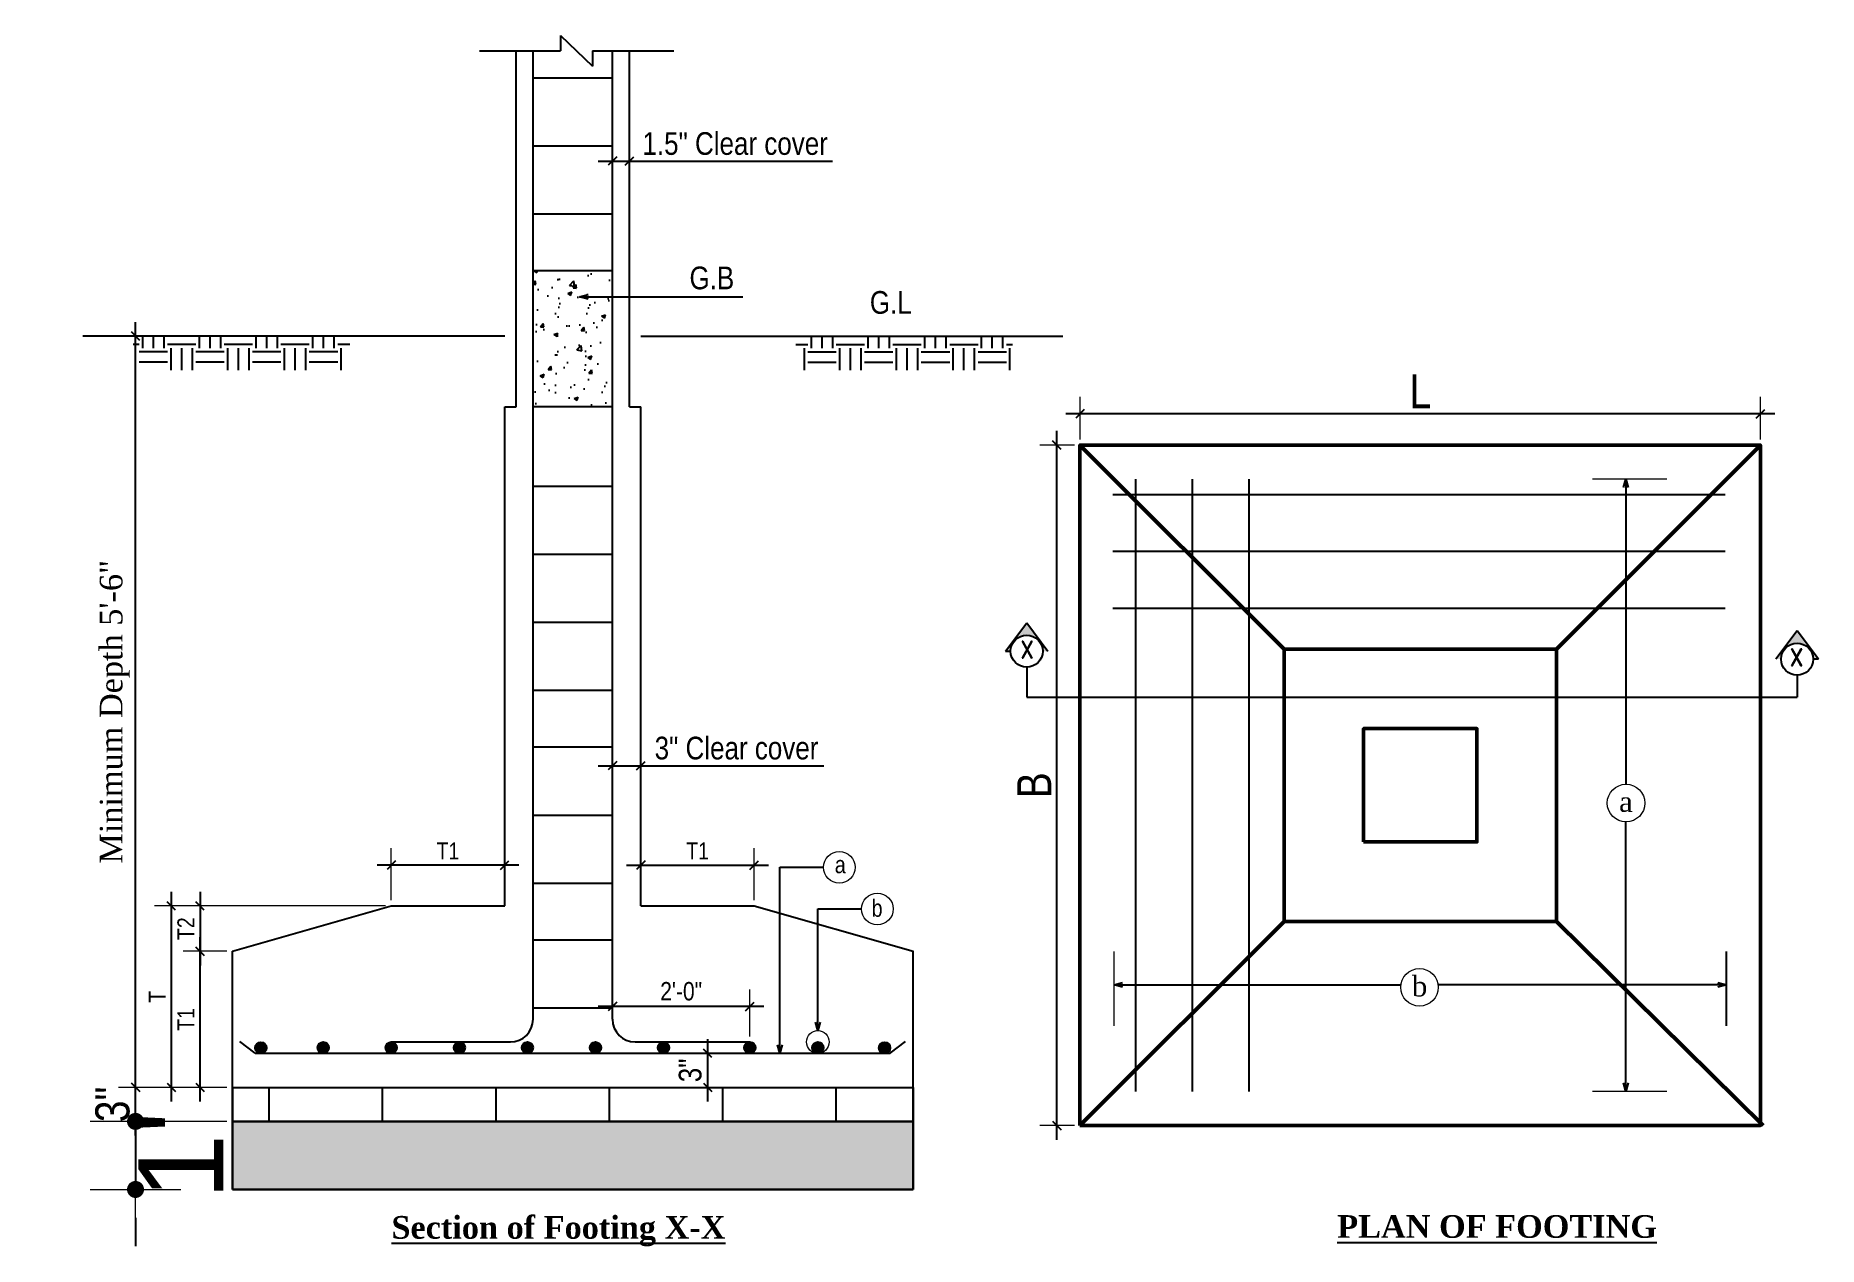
# Model space of a CAD drawing. Header units: inches. Extents: x -4010 to 92088, y -38563 to -1318.
# Drawn here: x 28435.1 to 28592.3, y -14327.7 to -14220.9 of the extents above; entities that cross this region are included whole.
import ezdxf

# ---------------------------------------------------------------- set-up
doc = ezdxf.new("R2010")
doc.units = ezdxf.units.IN
doc.header["$MEASUREMENT"] = 0
doc.header["$PDMODE"] = 99
for name, color, linetype, lineweight in [('Column', 2, 'Continuous', 50), ('DIM', 7, 'Continuous', 15), ('Footing', 250, 'Continuous', 30), ('RAILING', 2, 'Continuous', 13)]:
    doc.layers.add(name, color=color, linetype=linetype, lineweight=lineweight)
for name, color, linetype in [('con_out1', 2, 'Continuous'), ('Hatch', 3, 'Continuous'), ('Rod', 1, 'Continuous'), ('Tax', 250, 'Continuous'), ('TEX', 7, 'Continuous')]:
    doc.layers.add(name, color=color, linetype=linetype)
doc.styles.add('ARIAL', font='arial.ttf')
doc.styles.add('SECTION', font='romand.shx', dxfattribs={"height": 100})
doc.styles.get("Standard").update_dxf_attribs({"font": 'ARIALN.TTF'})
doc.dimstyles.new('3-8', dxfattribs={"dimscale": 1.25, "dimtxt": 6, "dimasz": 2, "dimexe": 0.18, "dimexo": 6, "dimgap": 0, "dimtad": 0, "dimdec": 0, "dimzin": 3, "dimdsep": 46, "dimlunit": 3, "dimtxsty": 'ARIAL', "dimblk": 'DD', "dimcen": 1, "dimse1": 1, "dimse2": 1, "dimclrd": 256, "dimclrt": 256, "dimadec": 0, "dimazin": 0, "dimtfac": 0.5, "dimtdec": 0, "dimtmove": 2, "dimatfit": 0, "dimfxl": 0.18, "dimtvp": 0.75, "dimfrac": 1, "dimtolj": 1, "dimtzin": 0, "dimarcsym": 0})
doc.dimstyles.new('_20', dxfattribs={"dimscale": 0.25, "dimtxt": 7, "dimasz": 5, "dimexe": 6, "dimexo": 2, "dimgap": 2, "dimtad": 1, "dimdec": 1, "dimzin": 3, "dimdsep": 46, "dimlunit": 4, "dimtxsty": 'Standard', "dimblk": 'OBLIQUE', "dimcen": 0, "dimdle": 5, "dimclrt": 7, "dimazin": 0, "dimtfac": 0.0375, "dimtdec": 1, "dimtofl": 0, "dimtmove": 0, "dimatfit": 3, "dimldrblk": 'OPEN30', "dimfxl": 6, "dimtvp": 0.8, "dimtolj": 1, "dimtzin": 0, "dimlwe": -1, "dimarcsym": 0})

msp = doc.modelspace()

# ---------------------------------------------------------------- texts
at = {"layer": 'DIM'}
for s, p in [('a', (28505.586, -14294.795)), ('b', (28508.829, -14298.638))]:
    msp.add_text(s, height=1.519, dxfattribs=at).set_placement(p)
for s, insert, char_height, attachment_point in [('G.B', (28492.773, -14241.3), 2, 1), ('G.L', (28508.675, -14243.46), 2, 1), ('\\A1;{\\fTimes New Roman|b0|i0|c0|p18;a}', (28575.341, -14288.495), 1.8, 5), ('{\\fTimes New Roman|b0|i0|c0|p18;b}', (28557.151, -14304.77), 1.8, 5)]:
    msp.add_mtext(s, dxfattribs=dict(at, insert=insert, char_height=char_height, attachment_point=attachment_point))
at = {"layer": 'TEX', "char_height": 1.5, "style": 'SECTION'}
for insert, attachment_point in [((28521.904, -14274.318), 1), ((28591.031, -14275.013), 3)]:
    msp.add_mtext('X', dxfattribs=dict(at, insert=insert, attachment_point=attachment_point))
at = {"layer": 'TEX', "char_height": 2, "width": 81.96997, "attachment_point": 1}
for s, insert in [('{\\fTimes New Roman|b1|i0|c0|p18;\\LSection of Footing X-X}', (28466.494, -14325.023)), ('\\pt18;{\\fTimes New Roman|b1|i0|c0|p18;\\LPLAN OF FOOTING}', (28549.885, -14324.944))]:
    msp.add_mtext(s, dxfattribs=dict(at, insert=insert))

# ---------------------------------------------------------------- blocks, each defined once
blk = doc.blocks.new('_Oblique')
at = {"color": 0, "linetype": 'ByBlock', "lineweight": -2}
blk.add_line((-0.5, -0.5), (0.5, 0.5), dxfattribs=at)
blk = doc.blocks.new('_Open30')
at = {"color": 0, "linetype": 'ByBlock', "lineweight": -2}
for p, q in [((-1, 0.27), (0, 0)), ((0, 0), (-1, -0.27)), ((0, 0), (-1, 0))]:
    blk.add_line(p, q, dxfattribs=at)
blk = doc.blocks.new('*D354')
at = {"layer": 'Defpoints', "color": 0}
for p in [(28488.48, -14285.31), (28488.48, -14286.38), (28485.98, -14289.69)]:
    blk.add_point(p, dxfattribs=at)
at = {"layer": 'DIM', "color": 0}
for p, q in [((28485.98, -14289.19), (28485.98, -14283.81)), ((28488.48, -14285.88), (28488.48, -14283.81))]:
    blk.add_line(p, q, dxfattribs=at)
at = {"layer": 'DIM', "color": 0, "lineweight": -2}
for p, q in [((28484.73, -14285.31), (28488.48, -14285.31)), ((28488.48, -14285.31), (28504.61, -14285.31))]:
    blk.add_line(p, q, dxfattribs=at)
at = {"layer": 'DIM', "color": 0, "lineweight": -2, "xscale": 0.75, "yscale": 0.75, "zscale": 0.75, "rotation": 180}
blk.add_blockref('_Oblique', (28485.98, -14285.31), dxfattribs=at)
at = {"layer": 'DIM', "color": 0, "lineweight": -2, "xscale": 0.75, "yscale": 0.75, "zscale": 0.75}
blk.add_blockref('_Oblique', (28488.48, -14285.31), dxfattribs=at)
at = {"layer": 'DIM', "color": 7, "insert": (28496.92, -14283.77), "char_height": 3, "attachment_point": 5}
blk.add_mtext('\\A1;{\\H0.6667x;\\C7;3" Clear cover}', dxfattribs=at)
blk = doc.blocks.new('*D352')
at = {"layer": 'Defpoints', "color": 0}
for p in [(28487.48, -14231.99), (28485.98, -14233.06), (28487.48, -14233.37)]:
    blk.add_point(p, dxfattribs=at)
at = {"layer": 'DIM', "color": 0}
for p, q in [((28485.98, -14232.56), (28485.98, -14230.49)), ((28487.48, -14232.87), (28487.48, -14230.49))]:
    blk.add_line(p, q, dxfattribs=at)
at = {"layer": 'DIM', "color": 0, "lineweight": -2}
for p, q in [((28484.73, -14231.99), (28487.48, -14231.99)), ((28487.48, -14231.99), (28505.37, -14231.99))]:
    blk.add_line(p, q, dxfattribs=at)
at = {"layer": 'DIM', "color": 0, "lineweight": -2, "xscale": 0.75, "yscale": 0.75, "zscale": 0.75, "rotation": 180}
blk.add_blockref('_Oblique', (28485.98, -14231.99), dxfattribs=at)
at = {"layer": 'DIM', "color": 0, "lineweight": -2, "xscale": 0.75, "yscale": 0.75, "zscale": 0.75}
blk.add_blockref('_Oblique', (28487.48, -14231.99), dxfattribs=at)
at = {"layer": 'DIM', "color": 7, "insert": (28496.8, -14230.46), "char_height": 3, "attachment_point": 5}
blk.add_mtext('\\A1;{\\H0.6667x;\\C7;1.5" Clear cover}', dxfattribs=at)
blk = doc.blocks.new('*D355')
at = {"layer": 'Defpoints', "color": 0}
for p in [(28443.94, -14247.44), (28470.16, -14247.44), (28452.48, -14313.68)]:
    blk.add_point(p, dxfattribs=at)
at = {"layer": 'DIM', "color": 0, "lineweight": -2}
blk.add_line((28443.94, -14314.93), (28443.94, -14246.19), dxfattribs=at)
at = {"layer": 'DIM', "color": 0}
for p, q in [((28469.66, -14247.44), (28442.44, -14247.44)), ((28451.98, -14313.68), (28442.44, -14313.68))]:
    blk.add_line(p, q, dxfattribs=at)
at = {"layer": 'DIM', "color": 0, "lineweight": -2, "xscale": 0.75, "yscale": 0.75, "zscale": 0.75}
for p, rotation in [((28443.94, -14247.44), 90), ((28443.94, -14313.68), 270)]:
    blk.add_blockref('_Oblique', p, dxfattribs=dict(at, rotation=rotation))
at = {"layer": 'DIM', "color": 7, "insert": (28442.1, -14280.56), "char_height": 3, "attachment_point": 5, "rotation": 90}
blk.add_mtext('\\A1;{\\fTimes New Roman|b0|i0|c0|p18;\\H0.6667x;\\C256;Minimum Depth 5\'-6"}', dxfattribs=at)
blk = doc.blocks.new('*D356')
at = {"layer": 'Defpoints', "color": 0}
for p in [(28492.98, -14310.68), (28493.04, -14313.68), (28494.37, -14313.68)]:
    blk.add_point(p, dxfattribs=at)
at = {"layer": 'DIM', "color": 0, "lineweight": -2}
blk.add_line((28494.37, -14309.43), (28494.37, -14314.93), dxfattribs=at)
at = {"layer": 'DIM', "color": 0}
for p, q in [((28493.48, -14310.68), (28495.87, -14310.68)), ((28493.54, -14313.68), (28495.87, -14313.68))]:
    blk.add_line(p, q, dxfattribs=at)
at = {"layer": 'DIM', "color": 0, "lineweight": -2, "xscale": 0.75, "yscale": 0.75, "zscale": 0.75}
for p, rotation in [((28494.37, -14310.68), 90), ((28494.37, -14313.68), 270)]:
    blk.add_blockref('_Oblique', p, dxfattribs=dict(at, rotation=rotation))
at = {"layer": 'DIM', "color": 7, "insert": (28492.84, -14312.18), "char_height": 3, "attachment_point": 5, "rotation": 90}
blk.add_mtext('\\A1;{\\H0.6667x;\\C7;3"}', dxfattribs=at)
blk = doc.blocks.new('*D357')
at = {"layer": 'Defpoints', "color": 0}
for p in [(28466.48, -14294.09), (28466.48, -14297.68), (28476.48, -14297.68)]:
    blk.add_point(p, dxfattribs=at)
at = {"layer": 'DIM', "color": 0}
for p, q in [((28466.48, -14297.18), (28466.48, -14292.59)), ((28476.48, -14297.18), (28476.48, -14292.59))]:
    blk.add_line(p, q, dxfattribs=at)
at = {"layer": 'DIM', "color": 0, "lineweight": -2}
blk.add_line((28477.73, -14294.09), (28465.23, -14294.09), dxfattribs=at)
at = {"layer": 'DIM', "color": 0, "lineweight": -2, "xscale": 0.75, "yscale": 0.75, "zscale": 0.75, "rotation": 180}
blk.add_blockref('_Oblique', (28466.48, -14294.09), dxfattribs=at)
at = {"layer": 'DIM', "color": 0, "lineweight": -2, "xscale": 0.75, "yscale": 0.75, "zscale": 0.75}
blk.add_blockref('_Oblique', (28476.48, -14294.09), dxfattribs=at)
at = {"layer": 'DIM', "color": 7, "insert": (28471.48, -14292.83), "char_height": 3, "attachment_point": 5}
blk.add_mtext('\\A1;{\\H0.5x;\\C7;T1}', dxfattribs=at)
blk = doc.blocks.new('*D358')
at = {"layer": 'Defpoints', "color": 0}
for p in [(28498.48, -14294.09), (28488.48, -14297.68), (28498.48, -14297.68)]:
    blk.add_point(p, dxfattribs=at)
at = {"layer": 'DIM', "color": 0}
for p, q in [((28488.48, -14297.18), (28488.48, -14292.59)), ((28498.48, -14297.18), (28498.48, -14292.59))]:
    blk.add_line(p, q, dxfattribs=at)
at = {"layer": 'DIM', "color": 0, "lineweight": -2}
blk.add_line((28487.23, -14294.09), (28499.73, -14294.09), dxfattribs=at)
at = {"layer": 'DIM', "color": 0, "lineweight": -2, "xscale": 0.75, "yscale": 0.75, "zscale": 0.75, "rotation": 180}
blk.add_blockref('_Oblique', (28488.48, -14294.09), dxfattribs=at)
at = {"layer": 'DIM', "color": 0, "lineweight": -2, "xscale": 0.75, "yscale": 0.75, "zscale": 0.75}
blk.add_blockref('_Oblique', (28498.48, -14294.09), dxfattribs=at)
at = {"layer": 'DIM', "color": 7, "insert": (28493.48, -14292.83), "char_height": 3, "attachment_point": 5}
blk.add_mtext('\\A1;{\\H0.5x;\\C7;T1}', dxfattribs=at)
blk = doc.blocks.new('*D359')
at = {"layer": 'Defpoints', "color": 0}
for p in [(28449.62, -14301.68), (28452.48, -14301.68), (28452.23, -14313.68)]:
    blk.add_point(p, dxfattribs=at)
at = {"layer": 'DIM', "color": 0, "lineweight": -2}
blk.add_line((28449.62, -14314.93), (28449.62, -14300.43), dxfattribs=at)
at = {"layer": 'DIM', "color": 0}
for p, q in [((28451.98, -14301.68), (28448.12, -14301.68)), ((28451.73, -14313.68), (28448.12, -14313.68))]:
    blk.add_line(p, q, dxfattribs=at)
at = {"layer": 'DIM', "color": 0, "lineweight": -2, "xscale": 0.75, "yscale": 0.75, "zscale": 0.75}
for p, rotation in [((28449.62, -14301.68), 90), ((28449.62, -14313.68), 270)]:
    blk.add_blockref('_Oblique', p, dxfattribs=dict(at, rotation=rotation))
at = {"layer": 'DIM', "color": 7, "insert": (28448.37, -14307.68), "char_height": 3, "attachment_point": 5, "rotation": 90}
blk.add_mtext('\\A1;{\\H0.5x;\\C7;T1}', dxfattribs=at)
blk = doc.blocks.new('*D360')
at = {"layer": 'Defpoints', "color": 0}
for p in [(28466.48, -14297.68), (28449.62, -14301.68), (28452.48, -14301.68)]:
    blk.add_point(p, dxfattribs=at)
at = {"layer": 'DIM', "color": 0, "lineweight": -2}
blk.add_line((28449.62, -14296.43), (28449.62, -14302.93), dxfattribs=at)
at = {"layer": 'DIM', "color": 0}
for p, q in [((28465.98, -14297.68), (28448.12, -14297.68)), ((28451.98, -14301.68), (28448.12, -14301.68))]:
    blk.add_line(p, q, dxfattribs=at)
at = {"layer": 'DIM', "color": 0, "lineweight": -2, "xscale": 0.75, "yscale": 0.75, "zscale": 0.75}
for p, rotation in [((28449.62, -14297.68), 90), ((28449.62, -14301.68), 270)]:
    blk.add_blockref('_Oblique', p, dxfattribs=dict(at, rotation=rotation))
at = {"layer": 'DIM', "color": 7, "insert": (28448.37, -14299.68), "char_height": 3, "attachment_point": 5, "rotation": 90}
blk.add_mtext('\\A1;{\\H0.5x;\\C7;T2}', dxfattribs=at)
blk = doc.blocks.new('*D361')
at = {"layer": 'Defpoints', "color": 0}
for p in [(28447.09, -14297.68), (28466.48, -14297.68), (28452.48, -14313.68)]:
    blk.add_point(p, dxfattribs=at)
at = {"layer": 'DIM', "color": 0, "lineweight": -2}
blk.add_line((28447.09, -14314.93), (28447.09, -14296.43), dxfattribs=at)
at = {"layer": 'DIM', "color": 0}
for p, q in [((28465.98, -14297.68), (28445.59, -14297.68)), ((28451.98, -14313.68), (28445.59, -14313.68))]:
    blk.add_line(p, q, dxfattribs=at)
at = {"layer": 'DIM', "color": 0, "lineweight": -2, "xscale": 0.75, "yscale": 0.75, "zscale": 0.75}
for p, rotation in [((28447.09, -14297.68), 90), ((28447.09, -14313.68), 270)]:
    blk.add_blockref('_Oblique', p, dxfattribs=dict(at, rotation=rotation))
at = {"layer": 'DIM', "color": 7, "insert": (28445.84, -14305.68), "char_height": 3, "attachment_point": 5, "rotation": 90}
blk.add_mtext('\\A1;{\\H0.5x;\\C7;T}', dxfattribs=at)
blk = doc.blocks.new('*D362')
at = {"layer": 'Defpoints', "color": 0}
for p in [(28485.98, -14306.54), (28485.98, -14306.69), (28498.09, -14309.68)]:
    blk.add_point(p, dxfattribs=at)
at = {"layer": 'DIM', "color": 0}
for p, q in [((28485.98, -14306.19), (28485.98, -14305.04)), ((28498.09, -14309.18), (28498.09, -14305.04))]:
    blk.add_line(p, q, dxfattribs=at)
at = {"layer": 'DIM', "color": 0, "lineweight": -2}
blk.add_line((28499.34, -14306.54), (28484.73, -14306.54), dxfattribs=at)
at = {"layer": 'DIM', "color": 0, "lineweight": -2, "xscale": 0.75, "yscale": 0.75, "zscale": 0.75, "rotation": 180}
blk.add_blockref('_Oblique', (28485.98, -14306.54), dxfattribs=at)
at = {"layer": 'DIM', "color": 0, "lineweight": -2, "xscale": 0.75, "yscale": 0.75, "zscale": 0.75}
blk.add_blockref('_Oblique', (28498.09, -14306.54), dxfattribs=at)
at = {"layer": 'DIM', "color": 7, "insert": (28492.04, -14305.21), "char_height": 3, "attachment_point": 5}
blk.add_mtext('\\A1;{\\H0.54x;\\C7;2\'-0"}', dxfattribs=at)
blk = doc.blocks.new('*D353')
at = {"layer": 'Defpoints', "color": 0}
for p in [(28443.94, -14313.68), (28452.23, -14313.68), (28452.48, -14316.68)]:
    blk.add_point(p, dxfattribs=at)
at = {"layer": 'DIM', "color": 0, "lineweight": -2}
blk.add_line((28443.94, -14317.93), (28443.94, -14312.43), dxfattribs=at)
at = {"layer": 'DIM', "color": 0}
for p, q in [((28451.73, -14313.68), (28442.44, -14313.68)), ((28451.98, -14316.68), (28442.44, -14316.68))]:
    blk.add_line(p, q, dxfattribs=at)
at = {"layer": 'DIM', "color": 0, "lineweight": -2, "xscale": 0.75, "yscale": 0.75, "zscale": 0.75}
for p, rotation in [((28443.94, -14313.68), 90), ((28443.94, -14316.68), 270)]:
    blk.add_blockref('_Oblique', p, dxfattribs=dict(at, rotation=rotation))
at = {"layer": 'DIM', "color": 7, "insert": (28441.91, -14315.18), "char_height": 3, "attachment_point": 5, "rotation": 90}
blk.add_mtext('\\A1;{\\C7;3"}', dxfattribs=at)
blk = doc.blocks.new('*D363')
at = {"layer": 'Defpoints', "color": 0}
for p in [(28527.21, -14254.29), (28527.21, -14257.04), (28587.21, -14257.04)]:
    blk.add_point(p, dxfattribs=at)
at = {"layer": 'DIM', "color": 0}
for p, q in [((28527.21, -14256.54), (28527.21, -14252.79)), ((28587.21, -14256.54), (28587.21, -14252.79))]:
    blk.add_line(p, q, dxfattribs=at)
at = {"layer": 'DIM', "color": 0, "lineweight": -2}
blk.add_line((28588.46, -14254.29), (28525.96, -14254.29), dxfattribs=at)
at = {"layer": 'DIM', "color": 0, "lineweight": -2, "xscale": 0.75, "yscale": 0.75, "zscale": 0.75, "rotation": 180}
blk.add_blockref('_Oblique', (28527.21, -14254.29), dxfattribs=at)
at = {"layer": 'DIM', "color": 0, "lineweight": -2, "xscale": 0.75, "yscale": 0.75, "zscale": 0.75}
blk.add_blockref('_Oblique', (28587.21, -14254.29), dxfattribs=at)
at = {"layer": 'DIM', "color": 7, "insert": (28557.21, -14252.29), "char_height": 3, "attachment_point": 5}
blk.add_mtext('\\A1;{\\C7;L}', dxfattribs=at)
blk = doc.blocks.new('*D364')
at = {"layer": 'Defpoints', "color": 0}
for p in [(28525.17, -14257.04), (28527.21, -14257.04), (28527.21, -14317.04)]:
    blk.add_point(p, dxfattribs=at)
at = {"layer": 'DIM', "color": 0, "lineweight": -2}
blk.add_line((28525.17, -14318.29), (28525.17, -14255.79), dxfattribs=at)
at = {"layer": 'DIM', "color": 0}
for p, q in [((28526.71, -14257.04), (28523.67, -14257.04)), ((28526.71, -14317.04), (28523.67, -14317.04))]:
    blk.add_line(p, q, dxfattribs=at)
at = {"layer": 'DIM', "color": 0, "lineweight": -2, "xscale": 0.75, "yscale": 0.75, "zscale": 0.75}
for p, rotation in [((28525.17, -14257.04), 90), ((28525.17, -14317.04), 270)]:
    blk.add_blockref('_Oblique', p, dxfattribs=dict(at, rotation=rotation))
at = {"layer": 'DIM', "color": 7, "insert": (28523.17, -14287.04), "char_height": 3, "attachment_point": 5, "rotation": 90}
blk.add_mtext('\\A1;{\\C7;B}', dxfattribs=at)
blk = doc.blocks.new('DD')
for p, q in [((0, 1.6), (0, -1.6)), ((-1.6, 0), (1.6, 0))]:
    blk.add_line(p, q)
at = {"const_width": 0.3}
blk.add_lwpolyline([(-0.15, 0, 1), (0.15, 0, 1)], format="xyb", close=True, dxfattribs=at)
blk = doc.blocks.new('*D365')
at = {"layer": 'Defpoints', "color": 0}
for p in [(28451.98, -14316.68), (-1066.06, -14322.68), (28443.93, -14322.68)]:
    blk.add_point(p, dxfattribs=at)
at = {"layer": 'RAILING', "lineweight": -2}
for p, q in [((28443.93, -14314.18), (28443.93, -14311.68)), ((28443.93, -14316.68), (28443.93, -14322.68)), ((28443.93, -14325.18), (28443.93, -14327.68))]:
    blk.add_line(p, q, dxfattribs=at)
at = {"layer": 'RAILING', "lineweight": -2, "xscale": 2.5, "yscale": 2.5, "zscale": 2.5}
for p, rotation in [((28443.93, -14316.68), 270), ((28443.93, -14322.68), 90)]:
    blk.add_blockref('DD', p, dxfattribs=dict(at, rotation=rotation))
at = {"layer": 'RAILING', "insert": (28447.92, -14319.68), "char_height": 7.5, "attachment_point": 5, "rotation": 90, "style": 'ARIAL'}
blk.add_mtext("\\A1;1'", dxfattribs=at)

# ---------------------------------------------------------------- dimensions: what is measured, and where the dimension line sits
at = {"layer": 'DIM'}
for base, p1, p2, text, picture, middle in [((28487.482, -14231.99), (28485.982, -14233.064), (28487.482, -14233.367), '{\\H0.6667x;\\C7;1.5" Clear cover}', '*D352', (28496.8, -14230.455)), ((28527.205, -14254.294), (28587.205, -14257.036), (28527.205, -14257.036), '{\\C7;L}', '*D363', (28557.205, -14252.294)), ((28488.482, -14285.31), (28485.982, -14289.69), (28488.482, -14286.384), '{\\H0.6667x;\\C7;3" Clear cover}', '*D354', (28496.921, -14283.775)), ((28498.482, -14294.085), (28488.482, -14297.676), (28498.482, -14297.676), '{\\H0.5x;\\C7;T1}', '*D358', (28493.482, -14292.832)), ((28485.982, -14306.539), (28498.094, -14309.676), (28485.982, -14306.69), '{\\H0.54x;\\C7;2\'-0"}', '*D362', (28492.038, -14305.212))]:
    dim = msp.add_linear_dim(base=base, p1=p1, p2=p2, text=text, dimstyle='_20', override={"dimtxt": 12, "dimasz": 3}, dxfattribs=at)
    dim.commit()
    dim.dimension.update_dxf_attribs({"geometry": picture, "text_midpoint": middle})
for base, p1, p2, text, picture, middle in [((28443.944, -14247.438), (28452.482, -14313.676), (28470.165, -14247.438), '{\\fTimes New Roman|b0|i0|c0|p18;\\H0.6667x;\\C256;Minimum Depth 5\'-6"}', '*D355', (28443.944, -14280.557)), ((28443.944, -14313.676), (28452.482, -14316.676), (28452.232, -14313.676), '{\\C7;<>}', '*D353', (28443.944, -14315.176))]:
    dim = msp.add_linear_dim(base=base, p1=p1, p2=p2, angle=90, text=text, dimstyle='_20', override={"dimtxt": 12, "dimasz": 3}, dxfattribs=at)
    dim.commit()
    dim.dimension.update_dxf_attribs({"geometry": picture, "text_midpoint": middle, "dimtype": 160})
for base, p1, p2, text, picture, middle in [((28525.171, -14257.036), (28527.205, -14317.036), (28527.205, -14257.036), '{\\C7;B}', '*D364', (28523.171, -14287.036)), ((28447.088, -14297.676), (28452.482, -14313.676), (28466.482, -14297.676), '{\\H0.5x;\\C7;T}', '*D361', (28445.838, -14305.676)), ((28449.622, -14301.676), (28466.482, -14297.676), (28452.482, -14301.676), '{\\H0.5x;\\C7;T2}', '*D360', (28448.369, -14299.676)), ((28449.622, -14301.676), (28452.232, -14313.676), (28452.482, -14301.676), '{\\H0.5x;\\C7;T1}', '*D359', (28448.369, -14307.676)), ((28494.365, -14313.676), (28492.981, -14310.676), (28493.036, -14313.676), '{\\H0.6667x;\\C7;<>}', '*D356', (28492.844, -14312.176))]:
    dim = msp.add_linear_dim(base=base, p1=p1, p2=p2, angle=90, text=text, dimstyle='_20', override={"dimtxt": 12, "dimasz": 3}, dxfattribs=at)
    dim.commit()
    dim.dimension.update_dxf_attribs({"geometry": picture, "text_midpoint": middle})
dim = msp.add_linear_dim(base=(28466.482, -14294.085), p1=(28476.482, -14297.676), p2=(28466.482, -14297.676), text='{\\H0.5x;\\C7;T1}', dimstyle='_20', override={"dimtxt": 12, "dimasz": 3}, dxfattribs=at)
dim.commit()
dim.dimension.update_dxf_attribs({"geometry": '*D357', "text_midpoint": (28471.482, -14294.085), "dimtype": 160})
at = {"layer": 'RAILING'}
dim = msp.add_linear_dim(base=(28443.934, -14322.676), p1=(28451.982, -14316.676), p2=(-1066.063, -14322.676), angle=90, text="1'", dimstyle='3-8', dxfattribs=at)
dim.commit()
dim.dimension.update_dxf_attribs({"geometry": '*D365', "text_midpoint": (28447.924, -14319.676)})

# ---------------------------------------------------------------- hatches: boundary and pattern name
at = {"layer": 'Hatch'}
h = msp.add_hatch(dxfattribs=at)
h.set_pattern_fill('AR-CONC', color=256, scale=0.5, style=0)
h.set_pattern_definition([(50, (28400.7128, -14354.42), (3.5863, -0.31376), [0.375, -4.125]), (355, (28400.713, -14354.42), (-0.69376, 3.76096), [0.3, -3.3]), (100.4514, (28401.0117, -14354.4462), (2.89255, 3.4472), [0.3187, -3.50571]), (46.1842, (28400.713, -14353.42), (5.3362, -0.8276), [0.5625, -6.1875]), (96.6356, (28401.1575, -14353.489), (4.67331, 4.87059), [0.47805, -5.25856]), (351.184, (28400.713, -14353.42), (4.6733, 4.8706), [0.45, -4.95]), (21, (28401.2128, -14353.67), (2.984535, -2.013094), [0.375, -4.125]), (326, (28401.213, -14353.67), (1.21658, 3.62575), [0.3, -3.3]), (71.4514, (28401.4616, -14353.838), (4.20111, 1.61265), [0.3187, -3.50571]), (37.5, (28400.7128, -14354.4201), (0.060799, 1.664469), [0, -3.26, 0, -3.35, 0, -3.3125]), (7.5, (28400.7128, -14354.4201), (1.315348, 1.972059), [0, -1.91, 0, -3.185, 0, -1.2625]), (327.5, (28399.5978, -14354.4201), (2.669112, -0.112774), [0, -1.25, 0, -3.9, 0, -5.175]), (317.5, (28399.0978, -14354.42), (2.91593, 0.500525), [0, -1.625, 0, -2.59, 0, -3.675])])
h.paths.add_polyline_path([(28478.982, -14253.673), (28485.982, -14253.673), (28485.982, -14241.673), (28478.982, -14241.673)])
h = msp.add_hatch(dxfattribs=at)
h.set_pattern_fill('EARTH', color=256, scale=10, style=0)
h.set_pattern_definition([(180, (28564.2508, -14348.1815), (-2.5, 2.5), [2.5, -2.5]), (180, (28564.2508, -14347.244), (-2.5, 2.5), [2.5, -2.5]), (180, (28564.2508, -14346.3065), (-2.5, 2.5), [2.5, -2.5]), (90, (28563.9383, -14345.994), (2.5, 2.5), [2.5, -2.5]), (90, (28563.0008, -14345.994), (2.5, 2.5), [2.5, -2.5]), (90, (28562.0633, -14345.994), (2.5, 2.5), [2.5, -2.5])])
h.paths.add_polyline_path([(28443.712, -14247.438), (28462.814, -14247.438), (28462.814, -14250.438), (28443.712, -14250.438)])
h = msp.add_hatch(dxfattribs=at)
h.set_pattern_fill('EARTH', color=256, scale=10, style=0)
h.set_pattern_definition([(0, (28400.7128, -14348.1815), (2.5, 2.5), [2.5, -2.5]), (0, (28400.7128, -14347.244), (2.5, 2.5), [2.5, -2.5]), (0, (28400.7128, -14346.3065), (2.5, 2.5), [2.5, -2.5]), (90, (28401.0253, -14345.994), (-2.5, 2.5), [2.5, -2.5]), (90, (28401.9628, -14345.994), (-2.5, 2.5), [2.5, -2.5]), (90, (28402.9003, -14345.994), (-2.5, 2.5), [2.5, -2.5])])
h.paths.add_polyline_path([(28521.251, -14247.438), (28502.149, -14247.438), (28502.149, -14250.438), (28521.251, -14250.438)])
h = msp.add_hatch(dxfattribs=at)
h.set_pattern_fill('BRICK', color=256, scale=20, style=0)
h.set_pattern_definition([(0, (28400.713, -14352.42), (0, 5), []), (90, (28400.713, -14352.42), (-10, 6e-16), [5, -5]), (90, (28405.713, -14352.42), (-10, 6e-16), [-5, 5])])
h.paths.add_polyline_path([(28512.482, -14316.676), (28512.482, -14313.676), (28452.482, -14313.676), (28452.482, -14316.676)])
h = msp.add_hatch(dxfattribs=at)
h.set_pattern_fill('AR-SAND', color=256, scale=0.5, style=0)
h.set_pattern_definition([(37.5, (28400.71284, -14352.4201), (-0.0314967, 0.963412), [0, -0.76, 0, -0.85, 0, -0.8125]), (7.5, (28400.7128, -14352.4201), (0.884888, 1.411073), [0, -0.41, 0, -0.685, 0, -0.2625]), (327.5, (28400.0978, -14352.4201), (1.557071, 0.0028295), [0, -0.25, 0, -0.9, 0, -1.175]), (317.5, (28400.0978, -14352.4201), (1.503063, 0.438838), [0, -0.125, 0, -0.59, 0, -0.675])])
h.paths.add_polyline_path([(28452.482, -14316.676), (28452.482, -14322.676), (28512.482, -14322.676), (28512.482, -14316.676)])
at = {"layer": 'Rod'}
for points in [[(28455.482, -14310.191, 1), (28454.482, -14310.191, 1)], [(28460.982, -14310.176, 1), (28459.982, -14310.176, 1)], [(28466.982, -14310.176, 1), (28465.982, -14310.176, 1)], [(28472.982, -14310.176, 1), (28471.982, -14310.176, 1)], [(28478.982, -14310.176, 1), (28477.982, -14310.176, 1)], [(28484.982, -14310.176, 1), (28483.982, -14310.176, 1)], [(28490.982, -14310.176, 1), (28489.982, -14310.176, 1)], [(28498.594, -14310.176, 1), (28497.594, -14310.176, 1)], [(28504.594, -14310.176, 1), (28503.594, -14310.176, 1)], [(28510.482, -14310.191, 1), (28509.482, -14310.191, 1)]]:
    msp.add_hatch(color=256, dxfattribs=at).paths.add_polyline_path(points)
at = {"layer": 'TEX'}
for points in [[(28520.629, -14275.217), (28521.091, -14275.217, -1), (28523.916, -14275.217), (28524.379, -14275.217), (28522.504, -14272.717)], [(28590.432, -14273.412), (28588.557, -14275.912), (28589.019, -14275.912, -1), (28591.844, -14275.912), (28592.307, -14275.912)]]:
    msp.add_hatch(color=256, dxfattribs=at).paths.add_polyline_path(points)

# ---------------------------------------------------------------- linework, layer by layer
at = {"layer": 'Column'}
for p, q in [((28545.205, -14275.036), (28527.205, -14257.036)), ((28569.205, -14275.036), (28587.205, -14257.036)), ((28545.205, -14299.036), (28527.205, -14317.036)), ((28569.205, -14299.036), (28587.455, -14317.036))]:
    msp.add_line(p, q, dxfattribs=at)
for points in [[(28527.205, -14317.036), (28587.205, -14317.036), (28587.205, -14257.036), (28527.205, -14257.036)], [(28545.205, -14299.036), (28569.205, -14299.036), (28569.205, -14275.036), (28545.205, -14275.036)], [(28552.205, -14292.036), (28562.205, -14292.036), (28562.205, -14282.036), (28552.205, -14282.036)]]:
    msp.add_lwpolyline(points, close=True, dxfattribs=at)
at = {"layer": 'con_out1'}
for p, q in [((28481.412, -14220.934), (28481.412, -14222.278)), ((28481.412, -14220.934), (28484.226, -14223.622)), ((28474.251, -14222.278), (28481.412, -14222.278)), ((28477.482, -14253.676), (28477.482, -14222.278)), ((28484.226, -14222.278), (28491.388, -14222.278)), ((28484.226, -14222.278), (28484.226, -14223.622)), ((28487.482, -14253.676), (28487.482, -14222.278)), ((28485.982, -14241.673), (28478.982, -14241.673)), ((28476.482, -14297.676), (28476.482, -14253.676)), ((28476.482, -14253.676), (28477.482, -14253.676)), ((28485.982, -14253.673), (28478.982, -14253.673)), ((28487.482, -14253.676), (28488.482, -14253.676)), ((28488.482, -14297.676), (28488.482, -14253.676)), ((28452.482, -14301.676), (28466.482, -14297.676)), ((28466.482, -14297.676), (28476.482, -14297.676)), ((28488.482, -14297.676), (28498.482, -14297.676)), ((28498.482, -14297.676), (28512.482, -14301.676)), ((28452.482, -14313.676), (28452.482, -14301.676)), ((28512.482, -14313.676), (28512.482, -14301.676)), ((28452.482, -14313.676), (28512.482, -14313.676))]:
    msp.add_line(p, q, dxfattribs=at)
at = {"layer": 'DIM'}
for p, q in [((28578.955, -14260.036), (28572.405, -14260.036)), ((28504.094, -14297.947), (28507.944, -14297.947)), ((28530.205, -14308.25), (28530.205, -14301.701)), ((28578.955, -14314.036), (28572.405, -14314.036))]:
    msp.add_line(p, q, dxfattribs=at)
for centre, radius in [((28575.354, -14288.606), 1.657), ((28505.99, -14294.273), 1.398), ((28509.342, -14297.947), 1.398), ((28557.14, -14304.856), 1.657), ((28504.094, -14309.676), 1)]:
    msp.add_circle(centre, radius, dxfattribs=at)
at = {"layer": 'Footing'}
for p, q in [((28452.482, -14313.676), (28452.482, -14322.676)), ((28512.482, -14313.676), (28512.482, -14322.676)), ((28452.482, -14316.676), (28512.482, -14316.676)), ((28452.482, -14322.676), (28512.482, -14322.676))]:
    msp.add_line(p, q, dxfattribs=at)
at = {"layer": 'Hatch'}
for p, q in [((28476.482, -14247.438), (28439.28, -14247.438)), ((28488.482, -14247.438), (28525.684, -14247.438))]:
    msp.add_line(p, q, dxfattribs=at)
at = {"layer": 'Rod'}
for p, q in [((28478.982, -14307.676), (28478.982, -14222.278)), ((28485.982, -14307.676), (28485.982, -14222.278)), ((28485.982, -14224.69), (28478.982, -14224.69)), ((28485.982, -14230.69), (28478.982, -14230.69)), ((28485.982, -14236.69), (28478.982, -14236.69)), ((28485.982, -14260.69), (28478.982, -14260.69)), ((28532.089, -14260.036), (28532.089, -14314.036)), ((28537.089, -14260.036), (28537.089, -14314.036)), ((28542.089, -14260.036), (28542.089, -14314.036)), ((28530.089, -14261.408), (28584.089, -14261.408)), ((28485.982, -14266.69), (28478.982, -14266.69)), ((28530.089, -14266.408), (28584.089, -14266.408)), ((28530.089, -14271.408), (28584.089, -14271.408)), ((28485.982, -14272.69), (28478.982, -14272.69)), ((28485.982, -14278.69), (28478.982, -14278.69)), ((28485.982, -14278.69), (28478.982, -14278.69)), ((28485.982, -14283.69), (28478.982, -14283.69)), ((28485.982, -14289.69), (28478.982, -14289.69)), ((28485.982, -14295.69), (28478.982, -14295.69)), ((28485.982, -14300.69), (28478.982, -14300.69)), ((28485.982, -14306.69), (28478.982, -14306.69)), ((28454.482, -14310.676), (28453.135, -14309.644)), ((28466.482, -14309.676), (28476.982, -14309.676)), ((28487.982, -14309.676), (28498.094, -14309.676)), ((28510.482, -14310.676), (28511.829, -14309.644)), ((28454.482, -14310.676), (28510.482, -14310.676))]:
    msp.add_line(p, q, dxfattribs=at)
for centre in [(28454.982, -14310.191), (28460.482, -14310.176), (28466.482, -14310.176), (28472.482, -14310.176), (28478.482, -14310.176), (28484.482, -14310.176), (28490.482, -14310.176), (28498.094, -14310.176), (28504.094, -14310.176), (28509.982, -14310.191)]:
    msp.add_circle(centre, 0.5, dxfattribs=at)
for centre, start, end in [((28476.982, -14307.676), 270, 0), ((28487.982, -14307.676), 180, 270)]:
    msp.add_arc(centre, 2, start, end, dxfattribs=at)
at = {"layer": 'Tax'}
for p, q in [((28584.205, -14308.25), (28584.205, -14301.701)), ((28530.205, -14304.636), (28555.498, -14304.636)), ((28584.205, -14304.636), (28558.782, -14304.636))]:
    msp.add_line(p, q, dxfattribs=at)
at = {"layer": 'TEX'}
for p, q in [((28520.629, -14275.217), (28522.504, -14272.717)), ((28522.504, -14272.717), (28524.379, -14275.217)), ((28590.432, -14273.412), (28588.557, -14275.912)), ((28592.307, -14275.912), (28590.432, -14273.412)), ((28520.629, -14275.217), (28521.091, -14275.217)), ((28522.504, -14276.63), (28522.504, -14279.278)), ((28592.307, -14275.912), (28591.844, -14275.912)), ((28590.432, -14277.324), (28590.432, -14279.278)), ((28522.504, -14279.278), (28590.432, -14279.278))]:
    msp.add_line(p, q, dxfattribs=at)
for centre in [(28522.504, -14275.217), (28590.432, -14275.912)]:
    msp.add_circle(centre, 1.413, dxfattribs=at)

msp.set_redraw_order([(e.dxf.handle, doc.entitydb.next_handle()) for e in msp.query("TEXT MTEXT ATTDEF DIMENSION ARC_DIMENSION")])  # texts and dimensions are drawn at this point

# ---------------------------------------------------------------- leaders
at = {"layer": 'DIM', "annotation_type": 0, "has_hookline": 1, "hookline_direction": 0, "text_width": 4.575}
msp.add_leader([(28483.086, -14243.96), (28492.413, -14243.96)], dimstyle='_20', override={"dimtxt": 12, "dimasz": 3}, dxfattribs=at)
at = {"layer": 'DIM'}
for points in [[(28575.339, -14260.036), (28575.335, -14286.949)], [(28575.34, -14314.036), (28575.34, -14290.263)], [(28500.742, -14310.676), (28500.742, -14294.273), (28504.592, -14294.273)], [(28504.094, -14308.676), (28504.094, -14297.947), (28507.944, -14297.947)], [(28530.205, -14304.636), (28555.498, -14304.636)], [(28584.205, -14304.636), (28558.782, -14304.636)]]:
    msp.add_leader(points, dimstyle='_20', override={"dimtxt": 12, "dimasz": 3}, dxfattribs=at)

doc.saveas('drawing.dxf')
